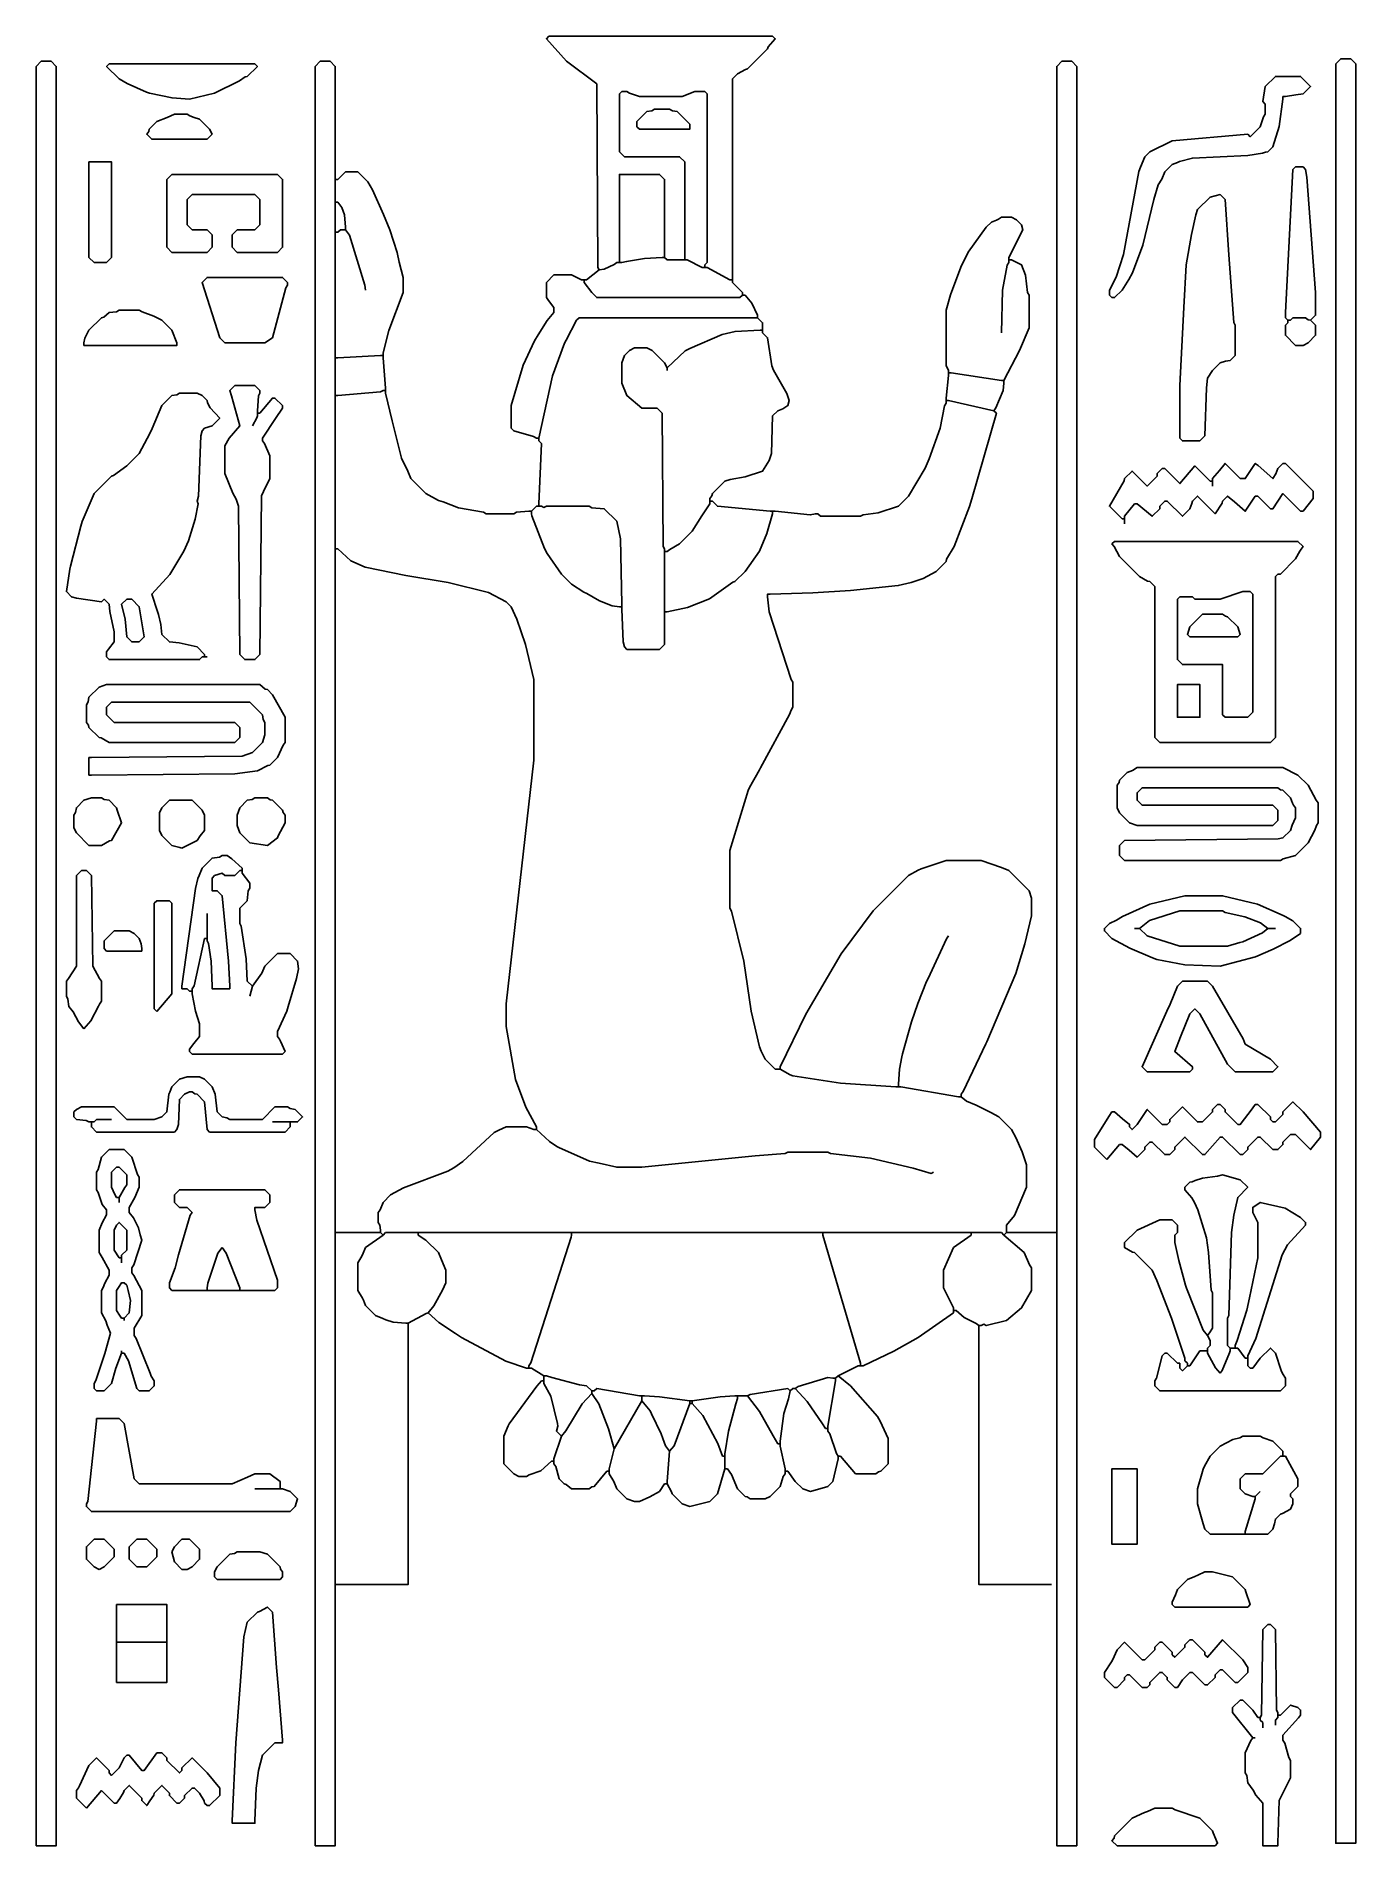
# Model space of a CAD drawing. Header units: millimetres. Extents: x 0.14 to 6.81, y 0.15 to 9.3.
import ezdxf

# ---------------------------------------------------------------- set-up
doc = ezdxf.new("R2010")
doc.units = ezdxf.units.MM
doc.layers.add('Default', color=3, linetype='Continuous')

msp = doc.modelspace()

# ---------------------------------------------------------------- linework, layer by layer
at = {"layer": 'Default'}
for points in [[(3.6576, 8.0772), (3.6576, 9.0805), (3.683, 9.1059), (3.723054, 9.128369), (3.7338, 9.1313), (3.8354, 9.2329), (3.838448, 9.243314), (3.8735, 9.2837), (3.8608, 9.2964), (2.7305, 9.2964), (2.7178, 9.2837), (2.8194, 9.1694), (2.9718, 9.0551), (2.978063, 8.128085), (2.9845, 8.1153)], [(0.2413, 0.1651), (0.2413, 9.144), (0.2159, 9.1694), (0.1651, 9.1694), (0.1397, 9.144), (0.1397, 0.1651)], [(1.5494, 0.1651), (1.5494, 9.144), (1.5748, 9.1694), (1.6256, 9.1694), (1.651, 9.144), (1.651, 8.5852)], [(5.3975, 0.1651), (5.3975, 9.144), (5.3721, 9.1694), (5.3213, 9.1694), (5.2959, 9.144), (5.2959, 3.2639)], [(6.8072, 0.1778), (6.8072, 9.1567), (6.7818, 9.1821), (6.731, 9.1821), (6.7056, 9.1567), (6.7056, 0.1778)], [(6.4516, 8.9916), (6.503521, 8.999818), (6.5405, 9.0043), (6.5786, 9.0424), (6.5278, 9.0932), (6.4008, 9.0932), (6.35, 9.0424), (6.3373, 8.9662), (6.35, 8.9535), (6.35, 8.9027), (6.34111, 8.88873), (6.3246, 8.8392), (6.2738, 8.7884), (6.2611, 8.8011), (5.87883, 8.76681), (5.7658, 8.7122), (5.7404, 8.6868), (5.71881, 8.63473), (5.71119, 8.61187), (5.633915, 8.192477), (5.59689, 8.07847), (5.5626, 8.0137), (5.5626, 7.9883), (5.5753, 7.9756), (5.588, 7.9756), (5.6261, 8.0137), (5.661152, 8.066786), (5.67944, 8.10133), (5.73151, 8.24103), (5.786718, 8.472021), (5.80898, 8.54456), (5.826369, 8.574454), (5.842, 8.6106), (5.8801, 8.6487), (5.90677, 8.65886), (5.91693, 8.66394), (5.981964, 8.680738), (6.260836, 8.692862), (6.336442, 8.704649), (6.35127, 8.70966), (6.3627, 8.7122), (6.3881, 8.7376), (6.420729, 8.839884), (6.4389, 8.9789)], [(3.5179, 8.1407), (3.5306, 8.1534), (3.5306, 9.0043), (3.5179, 9.017), (3.4671, 9.017), (3.4036, 8.9916), (3.1877, 8.9916), (3.138021, 9.008782), (3.1242, 9.017), (3.0988, 9.017), (3.0861, 9.0043), (3.0861, 8.7122), (3.1115, 8.6868), (3.3909, 8.6868), (3.4163, 8.6614), (3.4163, 8.1788)], [(6.4389, 8.9789), (6.4389, 8.9916), (6.4516, 8.9916)], [(3.429, 8.8265), (3.1877, 8.8265), (3.175, 8.8392), (3.175, 8.8646), (3.2258, 8.9154), (3.24993, 8.91921), (3.2639, 8.9281), (3.3401, 8.9281), (3.35407, 8.91921), (3.3782, 8.9154), (3.4417, 8.8519), (3.4417, 8.8392)], [(3.429, 8.8265), (3.4417, 8.8265), (3.4417, 8.8392)], [(0.4064, 8.6487), (0.4064, 8.6614), (0.4191, 8.6614)], [(0.4064, 8.6487), (0.4064, 8.1788), (0.4318, 8.1534), (0.4953, 8.1534), (0.5207, 8.1788), (0.5207, 8.6487)], [(0.508, 8.6614), (0.4191, 8.6614)], [(0.5207, 8.6487), (0.5207, 8.6614), (0.508, 8.6614)], [(1.8923, 7.6962), (1.92151, 7.80923), (1.9939, 8.001), (1.9939, 8.0772), (1.973385, 8.154377), (1.963615, 8.203223), (1.92659, 8.31723), (1.89484, 8.39597), (1.838569, 8.519746), (1.8161, 8.5598), (1.7653, 8.6106), (1.7018, 8.6106), (1.6637, 8.5725)], [(3.0861, 8.5852), (3.0861, 8.5979), (3.0988, 8.5979)], [(3.3147, 8.1915), (3.3147, 8.5725), (3.2893, 8.5979), (3.0988, 8.5979)], [(6.5786, 7.8613), (6.604, 7.8867), (6.604, 8.001), (6.560324, 8.58458), (6.5532, 8.6233), (6.5405, 8.636), (6.5024, 8.636), (6.4897, 8.6233), (6.4516, 7.8994), (6.4516, 7.874), (6.4643, 7.8613)], [(1.651, 8.5725), (1.651, 8.5852)], [(1.6637, 8.5725), (1.651, 8.5725)], [(1.651, 8.5598), (1.651, 8.5725)], [(1.651, 8.4709), (1.651, 8.5598)], [(3.0861, 8.1661), (3.0861, 8.5852)], [(1.651, 8.4582), (1.651, 8.4709)], [(1.6637, 8.4582), (1.651, 8.4582)], [(1.651, 8.4455), (1.651, 8.4582)], [(1.651, 8.3185), (1.651, 8.4455)], [(1.7018, 8.3312), (1.696651, 8.393842), (1.68402, 8.43026), (1.6637, 8.4582)], [(1.7018, 8.3185), (1.7018, 8.3312)], [(4.7498, 7.6073), (4.7371, 7.6327), (4.7371, 7.9121), (4.75869, 7.98957), (4.81076, 8.12927), (4.84886, 8.20547), (4.9403, 8.3312), (4.9657, 8.3566), (4.99237, 8.36676), (5.00253, 8.37184), (5.0165, 8.382), (5.0673, 8.382), (5.0927, 8.3693), (5.1181, 8.3439), (5.12445, 8.3185), (5.0546, 8.1788)], [(1.651, 8.3058), (1.651, 8.3185)], [(1.6637, 8.3058), (1.651, 8.3058)], [(1.651, 8.2931), (1.651, 8.3058)], [(1.651, 7.6835), (1.651, 8.2931)], [(1.6637, 8.3058), (1.6764, 8.3185), (1.6891, 8.3185)], [(1.7018, 8.3185), (1.6891, 8.3185)], [(1.8034, 8.0137), (1.79959, 8.03783), (1.72212, 8.29056), (1.7018, 8.3185)], [(2.9845, 8.1153), (3.00863, 8.11911), (3.05943, 8.14324), (3.0734, 8.1534)], [(3.0861, 8.1534), (3.0734, 8.1534)], [(3.0861, 8.1534), (3.0861, 8.1661)], [(3.0988, 8.1534), (3.0861, 8.1534)], [(3.0988, 8.1534), (3.12293, 8.15721), (3.213784, 8.173329), (3.302, 8.1788)], [(3.3147, 8.1788), (3.302, 8.1788)], [(3.3147, 8.1788), (3.3147, 8.1915)], [(3.4036, 8.1661), (3.3274, 8.1661), (3.3147, 8.1788)], [(3.4163, 8.1661), (3.4036, 8.1661)], [(3.4163, 8.1661), (3.4163, 8.1788)], [(3.429, 8.1661), (3.4163, 8.1661)], [(3.5052, 8.128), (3.429, 8.1661)], [(3.5179, 8.128), (3.5179, 8.1407)], [(5.0165, 7.7978), (5.022479, 8.013368), (5.046382, 8.139579), (5.0546, 8.1534)], [(5.0292, 7.5565), (5.10794, 7.70763), (5.1562, 7.8232), (5.1562, 7.9883), (5.148971, 8.001684), (5.138029, 8.089216), (5.1181, 8.1407), (5.0673, 8.1661)], [(5.0546, 8.1661), (5.0546, 8.1788)], [(5.0673, 8.1661), (5.0546, 8.1661)], [(5.0546, 8.1534), (5.0546, 8.1661)], [(2.667, 7.2644), (2.65303, 7.27329), (2.5527, 7.3025), (2.54, 7.3152), (2.54, 7.4295), (2.557585, 7.492023), (2.60096, 7.63397), (2.657231, 7.757746), (2.676769, 7.787054), (2.720848, 7.859014), (2.7559, 7.8994), (2.7559, 7.9248), (2.72796, 7.96163), (2.7178, 7.9756), (2.7178, 8.0518), (2.7559, 8.0899), (2.8448, 8.0899), (2.8956, 8.0645)], [(2.9083, 8.0645), (2.8956, 8.0645)], [(2.921, 8.0645), (2.9083, 8.0645)], [(2.9083, 8.0518), (2.9083, 8.0645)], [(2.9083, 8.0518), (2.9464, 8.001), (2.9718, 7.9756), (3.6957, 7.9756), (3.7084, 7.9883)], [(2.921, 8.0645), (2.9845, 8.1153)], [(3.5179, 8.128), (3.5052, 8.128)], [(3.5306, 8.128), (3.5179, 8.128)], [(3.6449, 8.0645), (3.5306, 8.128)], [(3.6576, 8.0645), (3.6449, 8.0645)], [(3.6576, 8.0645), (3.6576, 8.0772)], [(3.6576, 8.0518), (3.6576, 8.0645)], [(3.7084, 8.001), (3.6576, 8.0518)], [(3.7084, 7.9883), (3.7084, 8.001)], [(3.7211, 7.9883), (3.7084, 7.9883)], [(3.7846, 7.8867), (3.756152, 7.947914), (3.7211, 7.9883)], [(0.8509, 7.747), (0.8255, 7.8105), (0.7747, 7.8613), (0.73406, 7.88162), (0.67437, 7.90321), (0.6604, 7.9121), (0.5588, 7.9121), (0.544979, 7.903882), (0.508, 7.8994), (0.480646, 7.876931), (0.4699, 7.874), (0.4064, 7.8105), (0.38608, 7.76986), (0.381, 7.747)], [(2.6797, 7.2644), (2.748085, 7.580923), (2.80924, 7.74573), (2.81686, 7.76097), (2.8702, 7.8613), (2.8829, 7.874), (3.7719, 7.874)], [(3.7846, 7.874), (3.7719, 7.874)], [(3.7846, 7.874), (3.7846, 7.8867)], [(3.81, 7.8232), (3.81, 7.8486), (3.7846, 7.874)], [(6.5786, 7.8613), (6.56717, 7.86384), (6.5532, 7.874), (6.4897, 7.874), (6.477, 7.8613)], [(3.3274, 7.62), (3.419054, 7.705753), (3.44297, 7.71906), (3.60553, 7.78891), (3.67082, 7.804775), (3.7973, 7.8105)], [(3.5433, 6.9596), (3.55346, 6.97357), (3.556, 6.985), (3.6195, 7.0485), (3.645758, 7.056051), (3.722221, 7.069418), (3.81, 7.0993), (3.84302, 7.15264), (3.85487, 7.188571), (3.8608, 7.3787), (3.8862, 7.4041), (3.91287, 7.41426), (3.937, 7.4295), (3.94335, 7.4549), (3.93192, 7.49046), (3.86461, 7.60857), (3.85699, 7.63143), (3.8354, 7.7724), (3.81, 7.7978)], [(3.81, 7.8105), (3.7973, 7.8105)], [(3.81, 7.8105), (3.81, 7.8232)], [(3.81, 7.7978), (3.81, 7.8105)], [(6.4643, 7.8486), (6.4516, 7.8359), (6.4516, 7.7851), (6.5024, 7.7343), (6.5405, 7.7343), (6.5659, 7.747), (6.604, 7.7851), (6.604, 7.8359), (6.5786, 7.8613)], [(6.477, 7.8613), (6.4643, 7.8613)], [(6.4643, 7.8486), (6.4643, 7.8613)], [(0.3937, 7.7343), (0.381, 7.7343), (0.381, 7.747)], [(0.8382, 7.7343), (0.3937, 7.7343)], [(0.8382, 7.7343), (0.8509, 7.7343), (0.8509, 7.747)], [(1.651, 7.6708), (1.651, 7.6835)], [(1.6637, 7.6708), (1.8796, 7.6835)], [(1.8923, 7.6835), (1.8796, 7.6835)], [(1.8923, 7.6835), (1.8923, 7.6962)], [(1.8923, 7.6708), (1.8923, 7.6835)], [(3.3147, 6.7056), (3.30823, 6.718415), (3.302, 7.3914), (3.2766, 7.4168), (3.2004, 7.4168), (3.1242, 7.4803), (3.0988, 7.5438), (3.0988, 7.6454), (3.1115, 7.6835), (3.1369, 7.7089), (3.1623, 7.7216), (3.2258, 7.7216), (3.2512, 7.7089), (3.3147, 7.6454), (3.3274, 7.62)], [(1.6637, 7.6708), (1.651, 7.6708)], [(1.651, 7.6581), (1.651, 7.6708)], [(1.651, 7.493), (1.651, 7.6581)], [(1.905, 7.5184), (1.8923, 7.6708)], [(3.3274, 7.6073), (3.3274, 7.62)], [(4.7498, 7.5946), (4.7498, 7.6073)], [(4.7625, 7.5946), (4.7498, 7.5946)], [(4.7498, 7.5819), (4.7498, 7.5946)], [(5.0165, 7.5565), (4.7625, 7.5946)], [(1.2573, 7.4041), (1.262634, 7.479538), (1.27, 7.493), (1.27, 7.5057), (1.2446, 7.5311), (1.143, 7.5311), (1.1176, 7.5057), (1.125818, 7.479179), (1.1684, 7.3279), (1.11506, 7.26567), (1.0922, 7.2263), (1.0922, 7.0866), (1.133231, 6.986954), (1.15062, 6.95706), (1.162158, 6.921396), (1.1684, 6.1722), (1.1938, 6.1468), (1.2446, 6.1468), (1.27, 6.1722), (1.27889, 6.97357), (1.28778, 6.99516), (1.3208, 7.0612), (1.3208, 7.1755), (1.29286, 7.23773), (1.2827, 7.2517), (1.2827, 7.2644), (1.349131, 7.364046), (1.3843, 7.4168), (1.3843, 7.4295), (1.3462, 7.4676), (1.3335, 7.4676), (1.27, 7.3914)], [(1.6637, 7.4803), (1.879118, 7.498781), (1.8923, 7.5057)], [(1.905, 7.5057), (1.8923, 7.5057)], [(1.905, 7.5057), (1.905, 7.5184)], [(1.905, 7.493), (1.905, 7.5057)], [(4.7371, 7.4676), (4.7498, 7.5819)], [(4.9784, 7.4041), (4.98856, 7.41807), (5.024718, 7.506821), (5.0292, 7.5438)], [(5.0292, 7.5565), (5.0165, 7.5565)], [(5.0292, 7.5438), (5.0292, 7.5565)], [(0.9906, 6.1722), (0.9525, 6.2103), (0.862623, 6.230815), (0.8128, 6.2357), (0.7747, 6.2738), (0.769815, 6.323623), (0.757518, 6.374279), (0.75311, 6.38937), (0.7239, 6.477), (0.815731, 6.576646), (0.88519, 6.69417), (0.90932, 6.74624), (0.93599, 6.83387), (0.94361, 6.85673), (0.95885, 6.9342), (0.9525, 6.9469), (0.959114, 6.972543), (0.971286, 7.276857), (0.9779, 7.3025), (0.9906, 7.3152), (1.0287, 7.3279), (1.0668, 7.366), (1.019098, 7.419278), (1.00584, 7.44347), (1.0033, 7.4549), (0.9779, 7.4803), (0.9525, 7.493), (0.8636, 7.493), (0.84963, 7.48411), (0.8255, 7.4803), (0.7747, 7.4295), (0.72644, 7.31393), (0.71374, 7.28853), (0.6604, 7.1882), (0.5969, 7.1247), (0.530922, 7.076998), (0.5207, 7.0739), (0.4318, 6.985), (0.37211, 6.84403), (0.36449, 6.82117), (0.313018, 6.617821), (0.310134, 6.603238), (0.2921, 6.4897), (0.3175, 6.4643), (0.343662, 6.456934), (0.4699, 6.4389), (0.4826, 6.4516), (0.508, 6.4262), (0.512482, 6.389221), (0.5334, 6.2865), (0.5334, 6.2357), (0.50546, 6.19887), (0.4953, 6.1849), (0.4953, 6.1595), (0.508, 6.1468), (0.9652, 6.1468), (0.9779, 6.1595)], [(1.651, 7.4803), (1.651, 7.493)], [(1.6637, 7.4803), (1.651, 7.4803)], [(1.651, 7.4676), (1.651, 7.4803)], [(1.651, 6.7183), (1.651, 7.4676)], [(1.905, 7.493), (1.938215, 7.352323), (1.98501, 7.16407), (2.01676, 7.09803), (2.032, 7.0612), (2.1082, 6.985), (2.17297, 6.95071), (2.19583, 6.94309), (2.274277, 6.913685), (2.399442, 6.890951), (2.413, 6.8834), (2.5527, 6.8834), (2.566258, 6.890951), (2.6289, 6.8961)], [(3.8735, 6.8961), (4.05078, 6.877675), (4.0767, 6.8834), (4.0894, 6.8834), (4.1021, 6.8707), (4.3053, 6.8707), (4.318762, 6.878066), (4.393438, 6.888734), (4.4958, 6.9215), (4.5466, 6.9723), (4.63169, 7.11327), (4.65074, 7.16153), (4.706815, 7.316177), (4.729285, 7.428523), (4.7371, 7.4422)], [(4.7371, 7.4549), (4.7371, 7.4676)], [(4.7498, 7.4549), (4.7371, 7.4549)], [(4.7371, 7.4422), (4.7371, 7.4549)], [(4.9784, 7.4041), (4.7498, 7.4549)], [(1.2319, 7.3279), (1.25476, 7.36727), (1.2573, 7.3787)], [(1.2573, 7.3914), (1.2573, 7.4041)], [(1.27, 7.3914), (1.2573, 7.3914)], [(1.2573, 7.3787), (1.2573, 7.3914)], [(3.8481, 6.477), (4.063668, 6.482979), (4.254107, 6.4956), (4.495116, 6.520571), (4.560421, 6.536018), (4.62153, 6.55574), (4.6863, 6.5913), (4.7371, 6.6421), (4.73964, 6.65353), (4.77774, 6.71703), (4.85521, 6.92023), (4.86791, 6.95833), (4.9911, 7.3914), (4.9784, 7.4041)], [(2.6797, 7.2644), (2.667, 7.2644)], [(2.6797, 7.2517), (2.6797, 7.2644)], [(2.6797, 6.9342), (2.6924, 7.239), (2.6797, 7.2517)], [(5.6388, 6.8707), (5.6896, 6.9342), (5.7023, 6.9342), (5.7785, 6.8707), (5.8166, 6.9088), (5.8166, 6.9215), (5.842, 6.9469), (5.8547, 6.9469), (5.9309, 6.8707), (5.969, 6.9088), (5.97916, 6.93547), (5.9817, 6.9469), (6.0071, 6.9723), (6.096, 6.8834), (6.131169, 6.936154), (6.1341, 6.9469), (6.1595, 6.9723), (6.195122, 6.943802), (6.2484, 6.8961), (6.2992, 6.9723), (6.3119, 6.9723), (6.3754, 6.9088), (6.3881, 6.9088), (6.4389, 6.985), (6.5278, 6.8961), (6.5405, 6.8961), (6.5913, 6.9596), (6.5913, 6.9977), (6.4516, 7.1374), (6.4389, 7.1374), (6.4135, 7.112), (6.40334, 7.08533), (6.3881, 7.0612), (6.31317, 7.12724), (6.2992, 7.1374), (6.2484, 7.0612), (6.223, 7.0612), (6.1468, 7.1374), (6.118352, 7.101586), (6.0833, 7.0612)], [(5.6261, 6.858), (5.5626, 6.9215), (5.63626, 7.04977), (5.6388, 7.0612), (5.6769, 7.0993), (5.7531, 7.0231), (5.8039, 7.0739), (5.8039, 7.0866), (5.8293, 7.112), (5.842, 7.112), (5.9182, 7.0358), (5.9944, 7.1247), (6.0706, 7.0485)], [(6.0833, 7.0485), (6.0706, 7.0485)], [(6.0833, 7.0485), (6.0833, 7.0612)], [(6.0833, 7.0358), (6.0833, 7.0485)], [(3.5433, 6.9469), (3.5433, 6.9596)], [(6.0833, 7.0231), (6.0833, 7.0358)], [(2.6416, 6.8961), (2.6289, 6.8961)], [(2.6416, 6.8961), (2.667, 6.9215)], [(2.6416, 6.8834), (2.6416, 6.8961)], [(3.0861, 6.4135), (3.049121, 6.417982), (2.98577, 6.44271), (2.92227, 6.47954), (2.90703, 6.48716), (2.8448, 6.5278), (2.794, 6.5786), (2.720731, 6.682154), (2.70764, 6.70687), (2.64414, 6.87197), (2.6416, 6.8834)], [(2.6797, 6.9215), (2.667, 6.9215)], [(2.6797, 6.9215), (2.6797, 6.9342)], [(2.6924, 6.9215), (2.6797, 6.9215)], [(3.0988, 6.4262), (3.092694, 6.756174), (3.0734, 6.8453), (3.0099, 6.9088), (2.947258, 6.913949), (2.9337, 6.9215), (2.7178, 6.9215), (2.7051, 6.91515), (2.6924, 6.9215)], [(3.3274, 6.6929), (3.34137, 6.70306), (3.3909, 6.731), (3.4544, 6.7945), (3.50266, 6.87197), (3.5433, 6.9342)], [(3.3274, 6.3881), (3.43027, 6.40969), (3.54203, 6.45414), (3.659886, 6.537452), (3.6703, 6.5405), (3.7211, 6.5913), (3.794369, 6.694854), (3.83159, 6.78307), (3.8608, 6.8834)], [(3.556, 6.9469), (3.5433, 6.9469)], [(3.5433, 6.9342), (3.5433, 6.9469)], [(3.8481, 6.8961), (3.5814, 6.9215), (3.556, 6.9469)], [(3.8608, 6.8961), (3.8481, 6.8961)], [(3.8735, 6.8961), (3.8608, 6.8961)], [(3.8608, 6.8834), (3.8608, 6.8961)], [(5.6388, 6.858), (5.6388, 6.8707)], [(5.6388, 6.858), (5.6261, 6.858)], [(5.6388, 6.8453), (5.6388, 6.858)], [(5.6388, 6.8326), (5.6388, 6.8453)], [(1.651, 6.7056), (1.651, 6.7183)], [(1.6637, 6.7056), (1.651, 6.7056)], [(1.651, 6.6929), (1.651, 6.7056)], [(1.651, 3.2639), (1.651, 6.6929)], [(2.667, 3.7846), (2.61366, 3.88493), (2.56159, 4.02463), (2.5146, 4.2926), (2.5146, 4.4069), (2.6543, 5.6388), (2.6543, 6.0452), (2.611718, 6.221879), (2.56794, 6.35127), (2.54, 6.4135), (2.5146, 6.4389), (2.42443, 6.48589), (2.221523, 6.535615), (2.007577, 6.570785), (1.80213, 6.61416), (1.729802, 6.645223), (1.6637, 6.7056)], [(3.3147, 6.6929), (3.3147, 6.7056)], [(3.3274, 6.6929), (3.3147, 6.6929)], [(3.3147, 6.6802), (3.3147, 6.6929)], [(3.3147, 6.4008), (3.3147, 6.6802)], [(3.0988, 6.4135), (3.0861, 6.4135)], [(3.0988, 6.4135), (3.0988, 6.4262)], [(3.0988, 6.4008), (3.0988, 6.4135)], [(3.0988, 6.4008), (3.104666, 6.236119), (3.1115, 6.2103), (3.1242, 6.1976), (3.2893, 6.1976), (3.3147, 6.223), (3.3147, 6.3754)], [(3.3147, 6.3881), (3.3147, 6.4008)], [(3.8862, 4.0767), (3.8735, 4.0767), (3.8227, 4.1275), (3.80238, 4.16814), (3.79349, 4.18973), (3.751649, 4.369658), (3.715766, 4.622038), (3.653118, 4.875679), (3.6449, 4.8895), (3.6449, 5.1816), (3.73761, 5.48513), (3.74396, 5.50037), (3.794369, 5.589954), (3.79984, 5.59943), (3.94589, 5.86867), (3.95351, 5.89153), (3.9624, 5.9055), (3.9624, 6.0325), (3.954182, 6.046321), (3.843618, 6.386979), (3.8354, 6.4643)], [(3.8354, 6.4643), (3.8354, 6.477), (3.8481, 6.477)], [(6.1341, 6.1087), (6.1341, 5.8674), (6.1468, 5.8547), (6.2611, 5.8547), (6.2865, 5.8801), (6.2865, 6.477), (6.2738, 6.4897), (6.2357, 6.4897), (6.1214, 6.4516), (5.9944, 6.4516), (5.9817, 6.4643), (5.9182, 6.4643), (5.9055, 6.4516), (5.9055, 6.1468), (5.9309, 6.1214), (6.1214, 6.1214)], [(3.3274, 6.3881), (3.3147, 6.3881)], [(3.3147, 6.3754), (3.3147, 6.3881)], [(0.9906, 6.1595), (0.9779, 6.1595)], [(0.9906, 6.1595), (0.9906, 6.1722)], [(1.0033, 6.1595), (0.9906, 6.1595)], [(6.1341, 6.1087), (6.1341, 6.1214), (6.1214, 6.1214)], [(0.4191, 5.5626), (1.142892, 5.568839), (1.25857, 5.58419), (1.310054, 5.610469), (1.3208, 5.6134), (1.3589, 5.6515), (1.38684, 5.71373), (1.397, 5.7277), (1.397, 5.8547), (1.3335, 5.969), (1.3081, 5.9944), (1.297354, 5.997331), (1.27, 6.0198), (0.4953, 6.0198), (0.4572, 6.0071), (0.4064, 5.9563), (0.40259, 5.93217), (0.3937, 5.9182), (0.3937, 5.8293), (0.40386, 5.81533), (0.4064, 5.8039), (0.4572, 5.7531), (0.46863, 5.75056), (0.508, 5.7277), (1.143, 5.7277), (1.1684, 5.7531), (1.1684, 5.8039), (1.143, 5.8293), (0.5334, 5.8293), (0.4953, 5.8674), (0.4953, 5.9055), (0.5207, 5.9309), (1.2192, 5.9309), (1.2827, 5.8674), (1.28651, 5.84327), (1.2954, 5.8293), (1.2954, 5.7658), (1.2827, 5.7277), (1.2319, 5.6769), (1.180998, 5.657744), (0.4191, 5.6515)], [(5.9055, 6.0071), (5.9055, 6.0198), (5.9182, 6.0198)], [(5.9055, 5.8674), (5.9055, 6.0071)], [(6.0071, 6.0198), (5.9182, 6.0198)], [(6.0198, 6.0071), (6.0198, 6.0198), (6.0071, 6.0198)], [(6.0198, 5.8674), (6.0198, 6.0071)], [(5.9182, 5.8547), (5.9055, 5.8547), (5.9055, 5.8674)], [(6.0071, 5.8547), (5.9182, 5.8547)], [(6.0071, 5.8547), (6.0198, 5.8547), (6.0198, 5.8674)], [(0.4064, 5.6388), (0.4064, 5.6515), (0.4191, 5.6515)], [(0.4064, 5.5753), (0.4064, 5.6388)], [(0.4191, 5.5626), (0.4064, 5.5626), (0.4064, 5.5753)], [(0.8763, 4.4958), (0.945271, 4.990416), (0.956982, 5.040779), (0.96266, 5.05587), (0.9779, 5.0927), (1.0287, 5.1435), (1.065679, 5.147982), (1.0795, 5.1562), (1.1049, 5.1562), (1.127822, 5.140402), (1.1811, 5.0927)], [(4.8133, 3.9497), (4.82346, 3.96367), (4.93776, 4.20497), (4.94284, 4.21513), (5.08889, 4.56057), (5.135282, 4.710579), (5.1689, 4.8514), (5.1689, 4.9403), (5.1562, 4.9784), (5.0546, 5.08), (5.01777, 5.09524), (4.9149, 5.1308), (4.7371, 5.1308), (4.61137, 5.08889), (4.59613, 5.08254), (4.5466, 5.0546), (4.3688, 4.8768), (4.206631, 4.658946), (4.02844, 4.35483), (3.8989, 4.0894)], [(1.0287, 4.9911), (1.0287, 5.0419), (1.0414, 5.0546), (1.0795, 5.0673), (1.0922, 5.0546), (1.143, 5.0546), (1.1684, 5.08)], [(1.1811, 5.08), (1.1684, 5.08)], [(1.2319, 4.4958), (1.2065, 4.5212), (1.200842, 4.634934), (1.175951, 4.799742), (1.1684, 4.8133), (1.1684, 4.8895), (1.2065, 4.9276), (1.211385, 4.977423), (1.2192, 4.9911), (1.2192, 5.0165), (1.1811, 5.0673)], [(1.1811, 5.08), (1.1811, 5.0927)], [(1.1811, 5.0673), (1.1811, 5.08)], [(1.0414, 4.9784), (1.0287, 4.9784), (1.0287, 4.9911)], [(1.1176, 4.4958), (1.110681, 4.623282), (1.0795, 4.953), (1.0541, 4.9784), (1.0414, 4.9784)], [(1.0033, 4.7498), (1.0033, 4.8641)], [(6.3627, 4.7879), (6.32587, 4.81584), (6.247279, 4.846918), (6.147777, 4.868985), (6.1341, 4.8768), (5.9182, 4.8768), (5.76453, 4.82854), (5.715, 4.7879)], [(0.6604, 4.6736), (0.4953, 4.6736), (0.4826, 4.6863), (0.4826, 4.7244), (0.5334, 4.7752), (0.6096, 4.7752), (0.635, 4.7625), (0.6604, 4.7371), (0.66929, 4.71043), (0.6731, 4.6863)], [(5.715, 4.7879), (5.6896, 4.7879)], [(5.715, 4.7879), (5.7531, 4.7498), (5.9182, 4.699), (6.1595, 4.699), (6.222023, 4.716585), (6.23697, 4.72059), (6.335346, 4.765431), (6.3627, 4.7879)], [(6.4008, 4.7879), (6.3627, 4.7879)], [(0.6604, 4.6736), (0.6731, 4.6736), (0.6731, 4.6863)], [(0.9271, 4.4831), (0.93726, 4.49707), (0.9906, 4.7371)], [(1.0033, 4.7371), (0.9906, 4.7371)], [(1.0033, 4.7371), (1.0033, 4.7498)], [(1.0033, 4.7244), (1.0033, 4.7371)], [(1.0287, 4.4958), (1.022975, 4.62228), (1.010666, 4.710938), (1.0033, 4.7244)], [(4.4958, 4.0005), (4.501134, 4.075938), (4.513385, 4.139223), (4.516718, 4.154021), (4.56184, 4.31673), (4.59359, 4.40817), (4.63804, 4.51993), (4.64566, 4.53517), (4.73964, 4.73583), (4.7498, 4.7498)], [(0.9271, 4.4577), (0.944685, 4.369777), (0.9652, 4.3053), (0.9652, 4.2418), (0.936869, 4.205654), (0.9144, 4.1783), (0.9144, 4.1656), (0.9271, 4.1529), (1.3843, 4.1529), (1.397, 4.1656), (1.37414, 4.21767), (1.36906, 4.22783), (1.3589, 4.2418), (1.3589, 4.2672), (1.40589, 4.37007), (1.41351, 4.39293), (1.455615, 4.534877), (1.465385, 4.583723), (1.4605, 4.6228), (1.4224, 4.6609), (1.3589, 4.6609), (1.2954, 4.5974), (1.279769, 4.561254), (1.2319, 4.4958)], [(0.889, 4.4831), (0.8763, 4.4831), (0.8763, 4.4958)], [(0.9144, 4.4704), (0.9017, 4.4831), (0.889, 4.4831)], [(0.9271, 4.4704), (0.9271, 4.4831)], [(1.0414, 4.4831), (1.0287, 4.4831), (1.0287, 4.4958)], [(1.1049, 4.4831), (1.0414, 4.4831)], [(1.1049, 4.4831), (1.1176, 4.4831), (1.1176, 4.4958)], [(1.2192, 4.445), (1.2319, 4.4958)], [(0.9271, 4.4704), (0.9144, 4.4704)], [(0.9271, 4.4577), (0.9271, 4.4704)], [(1.4351, 3.81), (1.4605, 3.81), (1.4859, 3.8354), (1.4478, 3.8735), (1.42367, 3.87731), (1.4097, 3.8862), (1.3462, 3.8862), (1.2827, 3.8227), (1.1176, 3.8227), (1.10363, 3.83159), (1.0795, 3.8354), (1.0541, 3.8608), (1.04394, 3.95097), (1.0287, 3.9878), (0.9906, 4.0259), (0.9652, 4.0386), (0.9017, 4.0386), (0.8636, 4.0259), (0.8255, 3.9878), (0.81534, 3.96113), (0.81026, 3.95097), (0.8001, 3.8608), (0.7747, 3.8354), (0.7366, 3.8227), (0.5969, 3.8227), (0.5334, 3.8862), (0.3683, 3.8862), (0.3429, 3.8735), (0.3302, 3.8608), (0.3302, 3.8354), (0.3429, 3.8227), (0.392723, 3.817815), (0.4064, 3.81)], [(3.8989, 4.0767), (3.8862, 4.0767)], [(3.8989, 4.0767), (3.8989, 4.0894)], [(4.4831, 3.9878), (4.204148, 4.006327), (3.963377, 4.043485), (3.94843, 4.04749), (3.8989, 4.0767)], [(0.4191, 3.7973), (0.4191, 3.7846), (0.4445, 3.7592), (0.8382, 3.7592), (0.8509, 3.7719), (0.857875, 3.79782), (0.8636, 3.9243), (0.889, 3.9497), (0.9144, 3.9624), (0.9271, 3.9624), (0.94107, 3.95224), (0.9525, 3.9497), (0.9906, 3.9116), (1.0033, 3.7719), (1.016, 3.7592), (1.397, 3.7592), (1.4224, 3.7846), (1.4224, 3.7973)], [(4.4958, 3.9878), (4.4831, 3.9878)], [(4.4958, 3.9878), (4.4958, 4.0005)], [(4.5085, 3.9878), (4.4958, 3.9878)], [(4.8006, 3.937), (4.5085, 3.9878)], [(4.8133, 3.937), (4.8006, 3.937)], [(4.8133, 3.937), (4.8133, 3.9497)], [(5.0419, 3.2639), (5.0419, 3.2893), (5.082931, 3.338146), (5.1435, 3.4798), (5.1435, 3.5941), (5.126318, 3.643779), (5.12191, 3.65887), (5.089769, 3.731846), (5.0673, 3.7719), (5.0038, 3.8354), (4.963746, 3.857869), (4.88823, 3.89509), (4.840654, 3.914531), (4.8133, 3.937)], [(0.4191, 3.81), (0.4064, 3.81)], [(0.4318, 3.81), (0.4191, 3.81)], [(0.4191, 3.7973), (0.4191, 3.81)], [(0.4318, 3.81), (0.4445, 3.8227), (0.5207, 3.8227)], [(1.4097, 3.81), (1.3335, 3.81)], [(1.4224, 3.81), (1.4097, 3.81)], [(1.4351, 3.81), (1.4224, 3.81)], [(1.4224, 3.7973), (1.4224, 3.81)], [(1.8796, 3.2639), (1.87579, 3.28803), (1.8669, 3.302), (1.8669, 3.3528), (1.87706, 3.36677), (1.8923, 3.4036), (1.9304, 3.4417), (1.99517, 3.47726), (2.21996, 3.56108), (2.249854, 3.578469), (2.295779, 3.609965), (2.454021, 3.756035), (2.47777, 3.76809), (2.5146, 3.7846), (2.6162, 3.7846), (2.6543, 3.7719)], [(2.667, 3.7719), (2.6543, 3.7719)], [(2.667, 3.7719), (2.667, 3.7846)], [(2.667, 3.7719), (2.733102, 3.711523), (2.770554, 3.685931), (2.78003, 3.68046), (2.934677, 3.611685), (2.983523, 3.601915), (3.0734, 3.5814), (3.2004, 3.5814), (3.772348, 3.639073), (3.923852, 3.650727), (3.937, 3.6576), (4.1402, 3.6576), (4.15342, 3.650625), (4.355242, 3.627051), (4.570879, 3.576918), (4.6609, 3.54965), (4.6736, 3.556)], [(0.5842, 2.6416), (0.60579, 2.60223), (0.6477, 2.4638), (0.6604, 2.4511), (0.7112, 2.4511), (0.7366, 2.4765), (0.7366, 2.5019), (0.72136, 2.52603), (0.71501, 2.54127), (0.64516, 2.71653), (0.635, 2.7305), (0.635, 2.7686), (0.6731, 2.8321), (0.6731, 2.9591), (0.63246, 3.03403), (0.6223, 3.048), (0.6223, 3.0734), (0.63246, 3.08737), (0.6731, 3.2131), (0.664882, 3.239621), (0.655918, 3.275479), (0.632069, 3.325446), (0.6096, 3.3528), (0.6096, 3.3782), (0.63881, 3.42773), (0.6604, 3.4798), (0.6604, 3.5306), (0.652182, 3.544421), (0.6223, 3.6322), (0.5842, 3.6703), (0.508, 3.6703), (0.4699, 3.6322), (0.45339, 3.56997), (0.4445, 3.556), (0.4445, 3.4671), (0.452718, 3.453279), (0.472831, 3.392854), (0.4953, 3.3655), (0.4953, 3.3401), (0.47371, 3.30073), (0.4572, 3.2639), (0.4572, 3.1496), (0.47244, 3.12547), (0.508, 3.0607), (0.508, 3.0353), (0.48641, 2.99593), (0.47879, 2.97307), (0.4699, 2.9591), (0.4699, 2.8448), (0.49149, 2.80543), (0.49911, 2.78257), (0.51435, 2.7432), (0.48641, 2.64033), (0.44069, 2.50317), (0.4318, 2.4892), (0.4318, 2.4638), (0.4445, 2.4511), (0.4826, 2.4511), (0.5207, 2.4892), (0.54229, 2.56667), (0.5715, 2.6416)], [(0.5588, 3.429), (0.58801, 3.47853), (0.5969, 3.4925), (0.5969, 3.5433), (0.5588, 3.5814), (0.5461, 3.5814), (0.5207, 3.556), (0.5207, 3.4798), (0.53721, 3.44297), (0.5461, 3.429)], [(6.1722, 2.667), (6.1595, 2.6797), (6.1595, 2.8194), (6.166042, 2.832281), (6.178358, 3.251019), (6.190234, 3.339338), (6.2103, 3.429), (6.2611, 3.4798), (6.223, 3.5179), (6.1341, 3.5433), (6.107938, 3.535934), (6.033262, 3.525266), (5.99567, 3.51409), (5.98043, 3.50774), (5.969, 3.5052), (5.9436, 3.4798), (5.9436, 3.4671), (5.978652, 3.426714), (5.99186, 3.40233), (6.00964, 3.36677), (6.052566, 3.225038), (6.063234, 3.150362), (6.0765, 2.959493), (6.0833, 2.9464), (6.0833, 2.7686), (6.06806, 2.74447), (6.0579, 2.7305)], [(0.5588, 3.429), (0.5461, 3.429)], [(0.5588, 3.4163), (0.5588, 3.429)], [(0.5588, 3.4036), (0.5588, 3.4163)], [(0.9906, 2.9591), (0.8255, 2.9591), (0.8128, 2.9718), (0.8128, 2.9972), (0.84201, 3.07213), (0.859118, 3.138021), (0.91821, 3.33883), (0.9271, 3.3528), (0.9017, 3.3782), (0.8636, 3.3782), (0.8382, 3.4036), (0.8382, 3.4417), (0.8636, 3.4671), (1.2954, 3.4671), (1.3208, 3.4417), (1.3208, 3.4036), (1.2954, 3.3782), (1.2573, 3.3782)], [(6.2611, 2.6289), (6.30174, 2.71653), (6.43509, 3.13817), (6.461369, 3.189654), (6.5532, 3.2893), (6.5532, 3.302), (6.5278, 3.3274), (6.45033, 3.37439), (6.3246, 3.4036), (6.2865, 3.3782), (6.2865, 3.3528), (6.3119, 3.302), (6.3119, 3.1242), (6.269318, 2.922121), (6.256215, 2.858477), (6.20776, 2.70637), (6.1976, 2.6797)], [(0.5588, 3.1242), (0.5334, 3.1623), (0.5334, 3.2639), (0.5461, 3.2893), (0.5588, 3.302), (0.5969, 3.2639), (0.5969, 3.1623), (0.5715, 3.1369)], [(1.1811, 2.9591), (1.3462, 2.9591), (1.3589, 2.9718), (1.3589, 3.0099), (1.25476, 3.31343), (1.2446, 3.3655)], [(1.2446, 3.3655), (1.2446, 3.3782), (1.2573, 3.3782)], [(5.9436, 2.6162), (5.87629, 2.81813), (5.80136, 3.00863), (5.7785, 3.0607), (5.6896, 3.1496), (5.67817, 3.15214), (5.6388, 3.175), (5.6388, 3.2004), (5.7023, 3.2639), (5.8166, 3.3147), (5.8801, 3.3147), (5.9055, 3.2893), (5.9055, 3.2512), (5.8928, 3.2385), (5.8928, 3.2004), (5.913315, 3.110523), (5.94741, 2.98577), (5.95249, 2.97053), (6.035431, 2.757854), (6.0579, 2.7305)], [(1.651, 3.2512), (1.651, 3.2639)], [(1.6637, 3.2512), (1.651, 3.2512)], [(1.651, 3.2385), (1.651, 3.2512)], [(1.651, 1.4859), (1.651, 3.2385)], [(1.8669, 3.2512), (1.6637, 3.2512)], [(2.0066, 2.794), (1.943958, 2.799149), (1.90627, 2.81051), (1.89103, 2.81686), (1.8542, 2.8321), (1.8034, 2.8829), (1.79324, 2.90957), (1.78816, 2.91973), (1.7653, 2.9591), (1.7653, 3.0988), (1.78054, 3.12293), (1.78816, 3.13817), (1.8034, 3.175), (1.8923, 3.2385)], [(1.8796, 3.2512), (1.8669, 3.2512)], [(1.8796, 3.2512), (1.8796, 3.2639)], [(1.8923, 3.2385), (1.8796, 3.2512)], [(1.8923, 3.2385), (1.905, 3.2512), (2.0574, 3.2512)], [(2.0701, 3.2512), (2.0574, 3.2512)], [(2.0828, 3.2512), (2.0701, 3.2512)], [(2.0701, 3.2385), (2.0701, 3.2512)], [(2.1209, 2.8448), (2.149231, 2.880946), (2.19329, 2.96037), (2.2098, 2.9972), (2.2098, 3.0607), (2.18694, 3.11277), (2.1717, 3.1496), (2.1082, 3.2131), (2.0701, 3.2385)], [(2.8321, 3.2512), (2.0828, 3.2512)], [(2.6289, 2.5781), (2.63906, 2.59207), (2.84226, 3.22707), (2.8448, 3.2385)], [(2.8448, 3.2512), (2.8321, 3.2512)], [(2.8575, 3.2512), (2.8448, 3.2512)], [(2.8448, 3.2385), (2.8448, 3.2512)], [(4.1021, 3.2512), (2.8575, 3.2512)], [(4.1148, 3.2512), (4.1021, 3.2512)], [(4.1275, 3.2512), (4.1148, 3.2512)], [(4.1148, 3.2385), (4.1148, 3.2512)], [(4.3053, 2.5908), (4.1148, 3.2385)], [(4.8514, 3.2512), (4.1275, 3.2512)], [(4.7752, 2.8702), (4.7244, 2.9718), (4.7244, 3.0607), (4.7752, 3.175), (4.8641, 3.2385)], [(4.8641, 3.2512), (4.8514, 3.2512)], [(4.8768, 3.2512), (4.8641, 3.2512)], [(4.8641, 3.2385), (4.8641, 3.2512)], [(5.0292, 3.2385), (5.0165, 3.2512), (4.8768, 3.2512)], [(4.9149, 2.7813), (4.9276, 2.78765), (4.9403, 2.7813), (5.0419, 2.8067), (5.1181, 2.8702), (5.1689, 2.9591), (5.1689, 3.0734), (5.15874, 3.08737), (5.1308, 3.1496), (5.0292, 3.2385)], [(5.0292, 3.2385), (5.0419, 3.2512)], [(5.0419, 3.2512), (5.0419, 3.2639)], [(5.0546, 3.2512), (5.0419, 3.2512)], [(5.2832, 3.2512), (5.0546, 3.2512)], [(5.2959, 3.2512), (5.2832, 3.2512)], [(5.2959, 3.2512), (5.2959, 3.2639)], [(5.2959, 3.2385), (5.2959, 3.2512)], [(5.2959, 0.1651), (5.2959, 3.2385)], [(0.5715, 3.1242), (0.5588, 3.1242)], [(0.5715, 3.1242), (0.5715, 3.1369)], [(0.5715, 3.1115), (0.5715, 3.1242)], [(0.5715, 3.0988), (0.5715, 3.1115)], [(1.0033, 2.9718), (1.00711, 2.99593), (1.057031, 3.147646), (1.0795, 3.175)], [(1.1684, 2.9718), (1.09982, 3.14706), (1.0795, 3.175)], [(0.5842, 2.8194), (0.6096, 2.8448), (0.61595, 2.9083), (0.605118, 2.957979), (0.5969, 2.9845), (0.5842, 2.9972), (0.5715, 2.9972), (0.55626, 2.97307), (0.5461, 2.9591), (0.5461, 2.8575), (0.56134, 2.83337), (0.5715, 2.8194)], [(1.0033, 2.9591), (0.9906, 2.9591)], [(1.0033, 2.9591), (1.0033, 2.9718)], [(1.016, 2.9591), (1.0033, 2.9591)], [(1.1557, 2.9591), (1.016, 2.9591)], [(1.1684, 2.9591), (1.1557, 2.9591)], [(1.1684, 2.9591), (1.1684, 2.9718)], [(1.1811, 2.9591), (1.1684, 2.9591)], [(2.0193, 2.794), (2.10947, 2.84226), (2.1209, 2.8448)], [(2.6162, 2.5654), (2.51333, 2.60096), (2.287954, 2.720731), (2.258646, 2.740269), (2.174178, 2.797098), (2.1209, 2.8448)], [(4.318, 2.5781), (4.472354, 2.651369), (4.595446, 2.720731), (4.7752, 2.8448)], [(4.7752, 2.8575), (4.7752, 2.8702)], [(4.7879, 2.8575), (4.7752, 2.8575)], [(4.7752, 2.8448), (4.7752, 2.8575)], [(4.9022, 2.7813), (4.88823, 2.79146), (4.828286, 2.822448), (4.7879, 2.8575)], [(0.5842, 2.8194), (0.5715, 2.8194)], [(0.5842, 2.8067), (0.5842, 2.8194)], [(2.0193, 2.794), (2.0066, 2.794)], [(2.0193, 2.7813), (2.0193, 2.794)], [(2.0193, 1.4859), (2.0193, 2.7813)], [(4.9149, 2.7813), (4.9022, 2.7813)], [(4.9022, 2.7686), (4.9022, 2.7813)], [(4.9022, 1.4859), (4.9022, 2.7686)], [(0.5715, 2.6416), (0.5715, 2.6543)], [(5.9055, 2.5908), (5.8547, 2.6416), (5.842, 2.6416), (5.8293, 2.6289), (5.80009, 2.51587), (5.7912, 2.5019), (5.7912, 2.4765), (5.8166, 2.4511), (6.4262, 2.4511), (6.4516, 2.4765), (6.4516, 2.5146), (6.43636, 2.53873), (6.43001, 2.55397), (6.4008, 2.6416), (6.3754, 2.667), (6.3246, 2.6162), (6.2865, 2.5654)], [(5.969, 2.5781), (6.0198, 2.6543)], [(6.0325, 2.6543), (6.0198, 2.6543)], [(6.0452, 2.6543), (6.0325, 2.6543)], [(6.0579, 2.6543), (6.0452, 2.6543)], [(6.0579, 2.667), (6.0706, 2.6797), (6.0706, 2.7051), (6.0579, 2.7305)], [(6.0579, 2.6543), (6.0579, 2.667)], [(6.0579, 2.6416), (6.0579, 2.6543)], [(6.1214, 2.54), (6.13156, 2.55397), (6.16966, 2.64287), (6.1722, 2.6543)], [(6.1849, 2.667), (6.1722, 2.667)], [(6.1722, 2.6543), (6.1722, 2.667)], [(6.1976, 2.667), (6.1849, 2.667)], [(6.1976, 2.667), (6.1976, 2.6797)], [(6.2103, 2.667), (6.1976, 2.667)], [(6.2484, 2.6162), (6.2103, 2.667)], [(0.5842, 2.6416), (0.5715, 2.6416)], [(2.6289, 2.5654), (2.6162, 2.5654)], [(2.6289, 2.5654), (2.6289, 2.5781)], [(2.6416, 2.5654), (2.6289, 2.5654)], [(2.7051, 2.5273), (2.6416, 2.5654)], [(4.191, 2.5273), (4.2926, 2.5781)], [(4.3053, 2.5781), (4.2926, 2.5781)], [(4.3053, 2.5781), (4.3053, 2.5908)], [(4.318, 2.5781), (4.3053, 2.5781)], [(5.9182, 2.5908), (5.9055, 2.5908)], [(5.9182, 2.5781), (5.9182, 2.5908)], [(5.9182, 2.5781), (5.9182, 2.5654), (5.9309, 2.5527), (5.9563, 2.5781)], [(5.9436, 2.6035), (5.9436, 2.6162)], [(5.9563, 2.5908), (5.9436, 2.6035)], [(5.9563, 2.5781), (5.9563, 2.5908)], [(5.969, 2.5781), (5.9563, 2.5781)], [(6.1214, 2.54), (6.098931, 2.567354), (6.0579, 2.6416)], [(6.2611, 2.6162), (6.2484, 2.6162)], [(6.2611, 2.6162), (6.2611, 2.6289)], [(6.2611, 2.6035), (6.2611, 2.6162)], [(6.2738, 2.5654), (6.2611, 2.5781), (6.2611, 2.6035)], [(6.2865, 2.5654), (6.2738, 2.5654)], [(2.6924, 2.5019), (2.669931, 2.474546), (2.52984, 2.28473), (2.52476, 2.27457), (2.5019, 2.2225), (2.5019, 2.0828), (2.5527, 2.032), (2.5781, 2.0193), (2.6162, 2.0193), (2.630021, 2.027518), (2.689922, 2.047798), (2.7432, 2.0955)], [(2.7051, 2.5019), (2.6924, 2.5019)], [(2.7178, 2.5273), (2.7051, 2.5273)], [(2.7051, 2.5146), (2.7051, 2.5273)], [(2.7051, 2.5019), (2.7051, 2.5146)], [(2.7051, 2.4892), (2.7051, 2.5019)], [(2.794, 2.2225), (2.7686, 2.2479), (2.77495, 2.2733), (2.773485, 2.286977), (2.73939, 2.42443), (2.7051, 2.4892)], [(2.9464, 2.4511), (2.921, 2.4765), (2.884021, 2.480982), (2.74447, 2.51841), (2.7178, 2.5273)], [(3.9751, 2.4638), (3.98907, 2.47396), (4.139079, 2.519082), (4.1656, 2.5146)], [(4.1402, 2.2733), (4.1783, 2.5019)], [(4.1783, 2.5146), (4.1656, 2.5146)], [(4.1783, 2.5146), (4.191, 2.5273)], [(4.1783, 2.5019), (4.1783, 2.5146)], [(4.2037, 2.1209), (4.2799, 2.032), (4.3815, 2.032), (4.39547, 2.04216), (4.4069, 2.0447), (4.445, 2.0828), (4.445, 2.2098), (4.40436, 2.29743), (4.391043, 2.321258), (4.2545, 2.4765), (4.191, 2.5273)], [(2.794, 2.2225), (2.816469, 2.249854), (2.898698, 2.385122), (2.9464, 2.4384)], [(2.9591, 2.4511), (2.9464, 2.4511)], [(2.9464, 2.4384), (2.9464, 2.4511)], [(3.0607, 2.159), (3.030818, 2.259479), (2.98196, 2.38633), (2.9464, 2.4384)], [(3.1877, 2.4257), (2.9718, 2.4638), (2.9591, 2.4511)], [(3.0607, 2.159), (3.2004, 2.4003)], [(3.2004, 2.4257), (3.1877, 2.4257)], [(3.2131, 2.4257), (3.2004, 2.4257)], [(3.2004, 2.413), (3.2004, 2.4257)], [(3.2004, 2.4003), (3.2004, 2.413)], [(3.3401, 2.1463), (3.31978, 2.17424), (3.30581, 2.21107), (3.29819, 2.23393), (3.24866, 2.33553), (3.24104, 2.35077), (3.2004, 2.4003)], [(3.4417, 2.4003), (3.288538, 2.420366), (3.2131, 2.4257)], [(3.3401, 2.1463), (3.362569, 2.173654), (3.4417, 2.3876)], [(3.4544, 2.4003), (3.4417, 2.4003)], [(3.4417, 2.3876), (3.4417, 2.4003)], [(3.4544, 2.3876), (3.4417, 2.3876)], [(3.4544, 2.4003), (3.594862, 2.420366), (3.6703, 2.4257)], [(3.4544, 2.3876), (3.4544, 2.4003)], [(3.6068, 2.1209), (3.58394, 2.18567), (3.508131, 2.326054), (3.4544, 2.3876)], [(3.6195, 2.1336), (3.637671, 2.247216), (3.67411, 2.38633), (3.683, 2.413)], [(3.683, 2.4257), (3.6703, 2.4257)], [(3.6957, 2.4257), (3.683, 2.4257)], [(3.683, 2.413), (3.683, 2.4257)], [(3.7338, 2.4257), (3.6957, 2.4257)], [(3.7338, 2.4257), (3.747358, 2.433251), (3.937, 2.4638), (3.9497, 2.4511)], [(3.8862, 2.1844), (3.86334, 2.22377), (3.794252, 2.347214), (3.7338, 2.4257)], [(3.8989, 2.1971), (3.917258, 2.336234), (3.94081, 2.41173), (3.9497, 2.4511)], [(3.9497, 2.4511), (3.9624, 2.4638), (3.9751, 2.4638)], [(4.1275, 2.2606), (4.11226, 2.28473), (4.035477, 2.397698), (3.9751, 2.4638)], [(0.4445, 2.2987), (0.400929, 1.892984), (0.3937, 1.8796), (0.3937, 1.8669), (0.4191, 1.8415), (1.4224, 1.8415), (1.4478, 1.8669), (1.4605, 1.905), (1.4224, 1.9431), (1.3843, 1.9558)], [(0.4445, 2.2987), (0.4445, 2.3114), (0.4572, 2.3114)], [(1.3716, 1.9685), (1.3716, 1.9939), (1.3208, 2.032), (1.2446, 2.032), (1.20777, 2.01549), (1.1303, 1.9812), (0.6604, 1.9812), (0.635, 2.0066), (0.5842, 2.286), (0.5588, 2.3114), (0.4572, 2.3114)], [(2.7559, 2.1082), (2.794, 2.2225)], [(3.8989, 2.1844), (3.8989, 2.1971)], [(4.1402, 2.2606), (4.1275, 2.2606)], [(4.1402, 2.2606), (4.1402, 2.2733)], [(4.1402, 2.2479), (4.1402, 2.2606)], [(4.191, 2.1209), (4.182782, 2.134721), (4.15036, 2.23393), (4.1402, 2.2479)], [(6.2357, 1.7272), (6.0706, 1.7272), (6.0452, 1.7526), (6.03631, 1.77927), (6.02869, 1.80213), (6.0071, 1.8796), (6.0071, 1.9558), (6.03631, 2.05613), (6.04266, 2.07137), (6.0706, 2.1209), (6.1214, 2.1717), (6.186021, 2.205318), (6.221879, 2.214282), (6.2357, 2.2225), (6.3246, 2.2225), (6.33857, 2.21361), (6.3881, 2.1971), (6.4389, 2.1463), (6.4389, 2.1336)], [(2.7559, 2.0955), (2.7559, 2.1082)], [(3.0353, 2.0574), (3.0607, 2.159)], [(3.3274, 1.9939), (3.3401, 2.1463)], [(3.6195, 2.1209), (3.6068, 2.1209)], [(3.6195, 2.1209), (3.6195, 2.1336)], [(3.6195, 2.1082), (3.6195, 2.1209)], [(3.6195, 2.0701), (3.6195, 2.1082)], [(3.8989, 2.1844), (3.8862, 2.1844)], [(3.8989, 2.1717), (3.8989, 2.1844)], [(3.9243, 2.0574), (3.8989, 2.1717)], [(3.937, 2.0447), (3.9751, 1.9939), (4.0132, 1.9558), (4.0513, 1.9431), (4.1402, 1.9685), (4.1656, 1.9939), (4.191, 2.1082)], [(4.2037, 2.1209), (4.191, 2.1209)], [(4.191, 2.1082), (4.191, 2.1209)], [(6.2865, 1.9177), (6.2484, 1.9304), (6.223, 1.9558), (6.223, 2.0066), (6.2484, 2.032), (6.3373, 2.032), (6.4262, 2.1209)], [(6.2611, 1.7272), (6.3627, 1.7272), (6.3881, 1.7526), (6.39699, 1.77927), (6.4008, 1.8034), (6.4262, 1.8288), (6.43763, 1.83134), (6.477, 1.8542), (6.4897, 1.8796), (6.4897, 1.905), (6.477, 1.9177), (6.477, 1.9304), (6.5151, 1.9685), (6.5151, 2.0066), (6.47446, 2.08153), (6.4516, 2.1209)], [(6.4389, 2.1209), (6.4262, 2.1209)], [(6.4389, 2.1209), (6.4389, 2.1336)], [(6.4516, 2.1209), (6.4389, 2.1209)], [(2.7559, 2.0955), (2.7432, 2.0955)], [(2.7559, 2.0828), (2.7559, 2.0955)], [(2.7559, 2.0828), (2.76479, 2.06883), (2.7813, 2.0066), (2.8067, 1.9812), (2.817446, 1.978269), (2.8448, 1.9558), (2.9337, 1.9558), (2.94767, 1.96596), (2.9591, 1.9685), (3.0226, 2.0447)], [(3.0353, 2.0447), (3.0226, 2.0447)], [(3.0353, 2.0447), (3.0353, 2.0574)], [(3.0353, 2.032), (3.0353, 2.0447)], [(3.0353, 2.032), (3.05816, 1.99263), (3.0734, 1.9558), (3.1242, 1.905), (3.1623, 1.8923), (3.1877, 1.8923), (3.23977, 1.91516), (3.2893, 1.9431), (3.3147, 1.9812)], [(3.3274, 1.9812), (3.35026, 1.94183), (3.3528, 1.9304), (3.4036, 1.8796), (3.4417, 1.8669), (3.5433, 1.8923), (3.5814, 1.9304), (3.6195, 2.0574)], [(3.6195, 2.0574), (3.6195, 2.0701)], [(3.6322, 2.0574), (3.6195, 2.0574)], [(3.6322, 2.0574), (3.65252, 2.02946), (3.683, 1.9558), (3.7211, 1.9177), (3.73253, 1.91516), (3.7465, 1.905), (3.8227, 1.905), (3.8481, 1.9177), (3.8989, 1.9685), (3.91414, 2.01803), (3.9243, 2.032)], [(3.9243, 2.0447), (3.9243, 2.0574)], [(3.937, 2.0447), (3.9243, 2.0447)], [(3.9243, 2.032), (3.9243, 2.0447)], [(5.5753, 2.0447), (5.5753, 2.0574), (5.588, 2.0574)], [(5.5753, 1.6891), (5.5753, 2.0447)], [(5.6896, 2.0574), (5.588, 2.0574)], [(5.7023, 2.0447), (5.7023, 2.0574), (5.6896, 2.0574)], [(5.7023, 1.6891), (5.7023, 2.0447)], [(1.3589, 1.9558), (1.2446, 1.9558)], [(1.3716, 1.9558), (1.3589, 1.9558)], [(1.3716, 1.9558), (1.3716, 1.9685)], [(1.3843, 1.9558), (1.3716, 1.9558)], [(3.3274, 1.9812), (3.3147, 1.9812)], [(3.3274, 1.9812), (3.3274, 1.9939)], [(6.2992, 1.9177), (6.3246, 1.9431)], [(6.2484, 1.7399), (6.2992, 1.905)], [(6.2992, 1.9177), (6.2865, 1.9177)], [(6.2992, 1.905), (6.2992, 1.9177)], [(6.2484, 1.7272), (6.2484, 1.7399)], [(5.588, 1.6764), (5.5753, 1.6764), (5.5753, 1.6891)], [(5.6896, 1.6764), (5.588, 1.6764)], [(5.6896, 1.6764), (5.7023, 1.6764), (5.7023, 1.6891)], [(6.2484, 1.7272), (6.2357, 1.7272)], [(6.2611, 1.7272), (6.2484, 1.7272)], [(1.651, 1.4732), (1.651, 1.4859)], [(1.6637, 1.4732), (1.651, 1.4732)], [(1.651, 1.4605), (1.651, 1.4732)], [(2.0066, 1.4732), (1.6637, 1.4732)], [(2.0066, 1.4732), (2.0193, 1.4732), (2.0193, 1.4859)], [(4.9149, 1.4732), (4.9022, 1.4732), (4.9022, 1.4859)], [(5.2705, 1.4732), (4.9149, 1.4732)], [(1.651, 0.1651), (1.651, 1.4605)], [(0.5461, 1.3589), (0.5461, 1.3716), (0.5588, 1.3716)], [(0.5461, 1.1938), (0.5461, 1.3589)], [(0.7874, 1.3716), (0.5588, 1.3716)], [(0.8001, 1.3589), (0.8001, 1.3716), (0.7874, 1.3716)], [(0.8001, 1.1938), (0.8001, 1.3589)], [(1.1303, 0.2794), (1.148999, 0.672784), (1.189318, 1.207621), (1.2065, 1.2827), (1.2573, 1.3335), (1.26873, 1.33604), (1.3081, 1.3589), (1.3335, 1.3335), (1.353242, 1.053534), (1.364558, 0.940366), (1.3843, 0.6858)], [(0.5461, 1.1811), (0.5461, 1.1938)], [(0.8001, 1.1811), (0.8001, 1.1938)], [(6.3246, 0.8001), (6.331136, 0.812976), (6.3373, 1.2446), (6.3627, 1.27), (6.3754, 1.27), (6.4008, 1.2446), (6.406952, 0.838386), (6.4135, 0.8255)], [(0.5588, 1.1811), (0.5461, 1.1811)], [(0.5461, 1.1684), (0.5461, 1.1811)], [(0.5461, 0.9906), (0.5461, 1.1684)], [(0.7874, 1.1811), (0.5588, 1.1811)], [(0.8001, 1.1811), (0.7874, 1.1811)], [(0.8001, 1.1684), (0.8001, 1.1811)], [(0.8001, 0.9906), (0.8001, 1.1684)], [(0.5588, 0.9779), (0.5461, 0.9779), (0.5461, 0.9906)], [(0.7874, 0.9779), (0.5588, 0.9779)], [(0.7874, 0.9779), (0.8001, 0.9779), (0.8001, 0.9906)], [(6.2865, 0.6985), (6.1849, 0.8255), (6.1849, 0.8509), (6.223, 0.889), (6.2357, 0.889), (6.2865, 0.8382), (6.3119, 0.8001)], [(6.4135, 0.1651), (6.419479, 0.380668), (6.477, 0.4953), (6.477, 0.5842), (6.469185, 0.597877), (6.44906, 0.67183), (6.4389, 0.6858), (6.4389, 0.7112), (6.51764, 0.79883), (6.5278, 0.8128), (6.5278, 0.8382), (6.5151, 0.8509), (6.477, 0.8636), (6.4262, 0.8128)], [(6.4135, 0.8128), (6.4135, 0.8255)], [(6.3246, 0.8001), (6.3119, 0.8001)], [(6.3246, 0.7874), (6.3246, 0.8001)], [(6.3373, 0.7493), (6.3373, 0.7747), (6.3246, 0.7874)], [(6.4008, 0.762), (6.4008, 0.7874), (6.4135, 0.8001)], [(6.4262, 0.8128), (6.4135, 0.8128)], [(6.4135, 0.8001), (6.4135, 0.8128)], [(1.2446, 0.2794), (1.250466, 0.444081), (1.262634, 0.532638), (1.2827, 0.6096), (1.3462, 0.6731), (1.3716, 0.6731)], [(1.3716, 0.6731), (1.3843, 0.6731), (1.3843, 0.6858)], [(6.3373, 0.1651), (6.3373, 0.3683), (6.302248, 0.408686), (6.28904, 0.43307), (6.2611, 0.4699), (6.256618, 0.506879), (6.2484, 0.5207), (6.2484, 0.6223), (6.27634, 0.68453), (6.2865, 0.6985)], [(6.2992, 0.6985), (6.2865, 0.6985)], [(1.143, 0.2667), (1.1303, 0.2667), (1.1303, 0.2794)], [(1.2319, 0.2667), (1.2446, 0.2667), (1.2446, 0.2794)], [(1.2319, 0.2667), (1.143, 0.2667)], [(0.1524, 0.1524), (0.1397, 0.1524), (0.1397, 0.1651)], [(0.2286, 0.1524), (0.1524, 0.1524)], [(0.2286, 0.1524), (0.2413, 0.1524), (0.2413, 0.1651)], [(1.5621, 0.1524), (1.5494, 0.1524), (1.5494, 0.1651)], [(1.6383, 0.1524), (1.5621, 0.1524)], [(1.6383, 0.1524), (1.651, 0.1524), (1.651, 0.1651)], [(5.3086, 0.1524), (5.2959, 0.1524), (5.2959, 0.1651)], [(5.3848, 0.1524), (5.3086, 0.1524)], [(5.3848, 0.1524), (5.3975, 0.1524), (5.3975, 0.1651)], [(6.35, 0.1524), (6.3373, 0.1524), (6.3373, 0.1651)], [(6.4008, 0.1524), (6.35, 0.1524)], [(6.4008, 0.1524), (6.4135, 0.1524), (6.4135, 0.1651)], [(6.7183, 0.1651), (6.7056, 0.1651), (6.7056, 0.1778)], [(6.7945, 0.1651), (6.7183, 0.1651)], [(6.7945, 0.1651), (6.8072, 0.1651), (6.8072, 0.1778)]]:
    msp.add_lwpolyline(points, dxfattribs=at)
for points in [[(0.9144, 8.9789), (1.040279, 9.008782), (1.166446, 9.070731), (1.195754, 9.090269), (1.2065, 9.0932), (1.2573, 9.144), (1.2446, 9.1567), (0.508, 9.1567), (0.4953, 9.144), (0.5588, 9.0805), (0.598854, 9.058031), (0.69723, 9.01319), (0.71247, 9.00811), (0.826184, 8.984371)], [(1.0033, 8.7757), (1.0287, 8.8011), (1.016, 8.8265), (0.9652, 8.8773), (0.93853, 8.88619), (0.91567, 8.89381), (0.9017, 8.9027), (0.8382, 8.9027), (0.80137, 8.88619), (0.7493, 8.8646), (0.7112, 8.8265), (0.70866, 8.81507), (0.6985, 8.8011), (0.7239, 8.7757)], [(1.3589, 8.2042), (1.3843, 8.2296), (1.3843, 8.5725), (1.3589, 8.5979), (0.8255, 8.5979), (0.8001, 8.5725), (0.8001, 8.2296), (0.8255, 8.2042), (1.0033, 8.2042), (1.0287, 8.2296), (1.0287, 8.2931), (1.0033, 8.3185), (0.9271, 8.3185), (0.9017, 8.3439), (0.9017, 8.4709), (0.9271, 8.4963), (1.2446, 8.4963), (1.27, 8.4709), (1.27, 8.3439), (1.2446, 8.3185), (1.1557, 8.3185), (1.1303, 8.2931), (1.1303, 8.2296), (1.1557, 8.2042)], [(6.0198, 7.2517), (6.0452, 7.2771), (6.053015, 7.519377), (6.0579, 7.5692), (6.0833, 7.6073), (6.1214, 7.6454), (6.14807, 7.65429), (6.1722, 7.6581), (6.1976, 7.6835), (6.1976, 7.8359), (6.190727, 7.849048), (6.165479, 8.191832), (6.1468, 8.4709), (6.1214, 8.4963), (6.0706, 8.4836), (6.0071, 8.4201), (5.998882, 8.393579), (5.976815, 8.294077), (5.950829, 8.141384), (5.937644, 7.92515), (5.9182, 7.5311), (5.9182, 7.2644), (5.9309, 7.2517)], [(1.2954, 7.747), (1.3335, 7.7724), (1.40081, 8.02513), (1.4097, 8.0391), (1.4097, 8.0518), (1.3843, 8.0772), (1.0033, 8.0772), (0.9779, 8.0518), (1.0668, 7.7724), (1.0922, 7.747)], [(6.3754, 5.7277), (6.4008, 5.7531), (6.4008, 6.5659), (6.4135, 6.5786), (6.4262, 6.5786), (6.5024, 6.6548), (6.524869, 6.694854), (6.53034, 6.70433), (6.5405, 6.7183), (6.5151, 6.7437), (5.588, 6.7437), (5.5753, 6.731), (5.58546, 6.71703), (5.6134, 6.6675), (5.715, 6.5659), (5.755054, 6.543431), (5.7658, 6.5405), (5.7912, 6.5151), (5.7912, 5.7531), (5.8166, 5.7277)], [(0.6604, 6.2357), (0.6858, 6.2611), (0.6604, 6.4135), (0.6223, 6.4516), (0.5969, 6.4516), (0.5715, 6.4262), (0.589349, 6.350858), (0.5969, 6.2611), (0.6223, 6.2357)], [(6.2103, 6.2611), (6.223, 6.2738), (6.2103, 6.3119), (6.1595, 6.3627), (6.14807, 6.36524), (6.1341, 6.3754), (6.0325, 6.3754), (5.969, 6.3119), (5.9563, 6.2738), (5.969, 6.2611)], [(6.4262, 5.1308), (6.44017, 5.13969), (6.5024, 5.1562), (6.5659, 5.2197), (6.60019, 5.28447), (6.60781, 5.30733), (6.6167, 5.3213), (6.6167, 5.4229), (6.60654, 5.43687), (6.5659, 5.5118), (6.5151, 5.5626), (6.4389, 5.6007), (5.7023, 5.6007), (5.67817, 5.58546), (5.6515, 5.5753), (5.6134, 5.5372), (5.61086, 5.52577), (5.6007, 5.5118), (5.6007, 5.3975), (5.6134, 5.3721), (5.6642, 5.3213), (5.7023, 5.3086), (6.3881, 5.3086), (6.4135, 5.334), (6.4135, 5.3848), (6.3881, 5.4102), (5.7277, 5.4102), (5.7023, 5.4356), (5.7023, 5.4737), (5.7277, 5.4991), (6.4135, 5.4991), (6.42747, 5.48894), (6.4389, 5.4864), (6.477, 5.4483), (6.48716, 5.42163), (6.49224, 5.41147), (6.5024, 5.3975), (6.5024, 5.3467), (6.48589, 5.30987), (6.477, 5.2832), (6.4389, 5.2451), (6.41477, 5.24129), (5.6388, 5.2324), (5.6134, 5.207), (5.6134, 5.1562), (5.6388, 5.1308)], [(0.4699, 5.207), (0.50927, 5.22986), (0.5207, 5.2324), (0.5715, 5.3213), (0.54864, 5.38607), (0.5461, 5.3975), (0.508, 5.4356), (0.48387, 5.43941), (0.4699, 5.4483), (0.4191, 5.4483), (0.381, 5.4356), (0.3429, 5.3975), (0.33909, 5.37337), (0.3302, 5.3594), (0.3302, 5.2959), (0.3429, 5.2705), (0.4064, 5.207)], [(0.8763, 5.1943), (0.9525, 5.2324), (0.968131, 5.255846), (0.9906, 5.2832), (0.9906, 5.3594), (0.9779, 5.3848), (0.9271, 5.4356), (0.8128, 5.4356), (0.7747, 5.3975), (0.762, 5.3721), (0.762, 5.2832), (0.7747, 5.2578), (0.8255, 5.207), (0.86487, 5.19684)], [(1.3081, 5.207), (1.3589, 5.2451), (1.361831, 5.255846), (1.397, 5.3213), (1.397, 5.3594), (1.38684, 5.37337), (1.3843, 5.3848), (1.3335, 5.4356), (1.32207, 5.43814), (1.3081, 5.4483), (1.2446, 5.4483), (1.23063, 5.43941), (1.2065, 5.4356), (1.1684, 5.3975), (1.1557, 5.3594), (1.1557, 5.3086), (1.1684, 5.2705), (1.2192, 5.2197)], [(0.381, 4.2799), (0.416052, 4.320286), (0.45466, 4.39547), (0.45974, 4.40563), (0.4699, 4.4196), (0.4699, 4.5212), (0.45974, 4.53517), (0.425274, 4.597567), (0.4191, 5.0546), (0.3937, 5.08), (0.3683, 5.08), (0.3429, 5.0546), (0.3429, 4.5974), (0.30226, 4.53517), (0.2921, 4.5212), (0.2921, 4.445), (0.300318, 4.431179), (0.3048, 4.3942), (0.327269, 4.366846), (0.35306, 4.31673)], [(6.1214, 4.5974), (6.30047, 4.64439), (6.38937, 4.68376), (6.475046, 4.727331), (6.5278, 4.7625), (6.5278, 4.7879), (6.4897, 4.826), (6.449646, 4.848469), (6.44017, 4.85394), (6.310779, 4.910418), (6.1341, 4.953), (5.9436, 4.953), (5.76707, 4.91109), (5.628054, 4.848469), (5.598746, 4.828931), (5.5626, 4.8133), (5.5372, 4.7879), (5.5372, 4.7752), (5.5753, 4.7371), (5.66547, 4.68884), (5.77977, 4.63931), (5.80263, 4.63169), (5.943993, 4.6033)], [(0.7493, 4.3688), (0.8255, 4.4577), (0.8255, 4.9149), (0.8128, 4.9276), (0.7493, 4.9276), (0.7366, 4.9149), (0.7366, 4.3815)], [(6.3881, 4.064), (6.4135, 4.0894), (6.3754, 4.1275), (6.2484, 4.2037), (6.23824, 4.23037), (6.0833, 4.4958), (6.0579, 4.5212), (5.9309, 4.5212), (5.9055, 4.4958), (5.86994, 4.40563), (5.85216, 4.37007), (5.7277, 4.0894), (5.7531, 4.064), (5.969, 4.064), (5.9817, 4.0767), (5.9817, 4.0894), (5.8928, 4.1656), (5.92074, 4.24053), (5.969, 4.3561), (5.9944, 4.3815), (6.0198, 4.3561), (6.1595, 4.1021), (6.1976, 4.064)], [(5.5499, 3.6195), (5.6134, 3.6957), (5.6261, 3.6957), (5.661914, 3.667252), (5.7023, 3.6322), (5.7404, 3.6703), (5.7404, 3.683), (5.7658, 3.7084), (5.7785, 3.7084), (5.842, 3.6449), (5.8674, 3.6449), (5.8928, 3.6703), (5.8928, 3.683), (5.9436, 3.7338), (6.0325, 3.6449), (6.0452, 3.6449), (6.1214, 3.7338), (6.1341, 3.7338), (6.223, 3.6449), (6.2357, 3.6449), (6.2611, 3.6703), (6.2611, 3.683), (6.3119, 3.7338), (6.3246, 3.7338), (6.3881, 3.6703), (6.4135, 3.6703), (6.4389, 3.6957), (6.4389, 3.7084), (6.477, 3.7465), (6.5024, 3.7465), (6.5786, 3.6703), (6.6294, 3.7338), (6.6294, 3.7592), (6.5405, 3.8608), (6.4897, 3.9116), (6.4389, 3.8608), (6.4389, 3.8481), (6.4008, 3.81), (6.3881, 3.81), (6.3754, 3.8227), (6.3754, 3.8354), (6.3119, 3.8989), (6.2992, 3.8989), (6.283402, 3.875978), (6.223, 3.7973), (6.2103, 3.7973), (6.1468, 3.8608), (6.1468, 3.8735), (6.1214, 3.8989), (6.1087, 3.8989), (6.0833, 3.8735), (6.0833, 3.8608), (6.0325, 3.81), (6.0071, 3.81), (5.9309, 3.8862), (5.8674, 3.8227), (5.8674, 3.81), (5.8547, 3.7973), (5.8293, 3.7973), (5.7531, 3.8735), (5.7023, 3.7973), (5.6769, 3.7719), (5.6642, 3.7846), (5.6642, 3.7973), (5.628386, 3.825748), (5.588, 3.8608), (5.5753, 3.8608), (5.559669, 3.837354), (5.4864, 3.7211), (5.4864, 3.683)], [(0.4572, 1.5494), (0.4826, 1.5621), (0.5334, 1.6129), (0.5334, 1.651), (0.4826, 1.7018), (0.4318, 1.7018), (0.3937, 1.6637), (0.3937, 1.6002), (0.4318, 1.5621)], [(0.6985, 1.5621), (0.7493, 1.6129), (0.7493, 1.651), (0.6985, 1.7018), (0.6477, 1.7018), (0.6096, 1.6637), (0.6096, 1.6002), (0.6477, 1.5621)], [(0.9017, 1.5494), (0.9271, 1.5621), (0.9652, 1.6002), (0.9652, 1.651), (0.9144, 1.7018), (0.8763, 1.7018), (0.8382, 1.6637), (0.8255, 1.6383), (0.8382, 1.5875), (0.8763, 1.5494)], [(1.3716, 1.4986), (1.3843, 1.5113), (1.3843, 1.5367), (1.37414, 1.55067), (1.3716, 1.5621), (1.3081, 1.6256), (1.27, 1.6383), (1.1557, 1.6383), (1.14173, 1.62941), (1.1176, 1.6256), (1.0541, 1.5621), (1.0414, 1.5367), (1.0414, 1.5113), (1.0541, 1.4986)], [(6.2611, 1.3589), (6.2738, 1.3716), (6.25094, 1.43637), (6.2484, 1.4478), (6.1849, 1.5113), (6.0833, 1.5367), (6.0452, 1.5367), (6.00837, 1.52019), (5.99313, 1.51384), (5.9563, 1.4986), (5.9055, 1.4478), (5.89661, 1.42113), (5.8801, 1.3843), (5.8801, 1.3716), (5.8928, 1.3589)], [(5.9055, 0.9525), (5.9309, 0.9906), (5.969, 1.0287), (5.9817, 1.0287), (6.0452, 0.9652), (6.0579, 0.9652), (6.096, 1.0033), (6.096, 1.016), (6.1214, 1.0414), (6.1341, 1.0414), (6.1976, 0.9779), (6.2103, 0.9779), (6.2611, 1.0287), (6.2611, 1.0541), (6.2357, 1.0922), (6.1341, 1.1938), (6.0579, 1.1049), (6.0452, 1.1176), (6.0452, 1.1303), (5.9817, 1.1938), (5.969, 1.1938), (5.9436, 1.1684), (5.9436, 1.1557), (5.8928, 1.1049), (5.8801, 1.1176), (5.8801, 1.1303), (5.8293, 1.1811), (5.8166, 1.1811), (5.7912, 1.1557), (5.7912, 1.143), (5.7404, 1.0922), (5.7277, 1.0922), (5.6388, 1.1811), (5.6007, 1.143), (5.57784, 1.09093), (5.572369, 1.081454), (5.5372, 1.0287), (5.5372, 1.0033), (5.588, 0.9525), (5.6007, 0.9525), (5.6388, 0.9906), (5.6388, 1.0033), (5.6515, 1.016), (5.6642, 1.016), (5.7277, 0.9525), (5.7531, 0.9525), (5.7658, 0.9652), (5.7658, 0.9779), (5.8166, 1.0287), (5.8293, 1.0287), (5.8547, 1.0033), (5.8547, 0.9906), (5.8928, 0.9525)], [(0.3937, 0.3429), (0.4699, 0.4318), (0.5334, 0.3683), (0.5461, 0.3683), (0.561731, 0.391746), (0.581269, 0.421054), (0.5842, 0.4318), (0.6096, 0.4572), (0.6731, 0.3937), (0.6731, 0.381), (0.6985, 0.3556), (0.714131, 0.379046), (0.733669, 0.408354), (0.7366, 0.4191), (0.7747, 0.4572), (0.8128, 0.4191), (0.8128, 0.4064), (0.8509, 0.3683), (0.8636, 0.3683), (0.889, 0.3937), (0.889, 0.4064), (0.9271, 0.4445), (0.9398, 0.4445), (0.9652, 0.4191), (0.987669, 0.379046), (0.9906, 0.3683), (1.0033, 0.3556), (1.016, 0.3556), (1.0668, 0.4064), (1.0668, 0.4445), (1.0033, 0.5207), (0.9271, 0.5969), (0.8763, 0.5461), (0.8763, 0.5334), (0.8636, 0.5207), (0.8001, 0.5842), (0.8001, 0.5969), (0.7747, 0.6223), (0.7493, 0.6223), (0.6858, 0.5334), (0.6731, 0.5334), (0.6096, 0.6096), (0.5969, 0.6096), (0.5842, 0.5969), (0.5588, 0.5461), (0.5207, 0.508), (0.508, 0.5207), (0.508, 0.5334), (0.4445, 0.5969), (0.4064, 0.5588), (0.35814, 0.45593), (0.35306, 0.44577), (0.3429, 0.4318), (0.3429, 0.3937)], [(6.096, 0.1524), (6.1087, 0.1651), (6.08584, 0.21717), (6.0833, 0.2286), (6.0198, 0.2921), (5.893921, 0.334682), (5.8801, 0.3429), (5.7912, 0.3429), (5.75437, 0.32639), (5.73913, 0.32004), (5.6769, 0.2921), (5.588, 0.2032), (5.58546, 0.19177), (5.5753, 0.1778), (5.6007, 0.1524)]]:
    msp.add_lwpolyline(points, close=True, dxfattribs=at)

doc.saveas('drawing.dxf')
